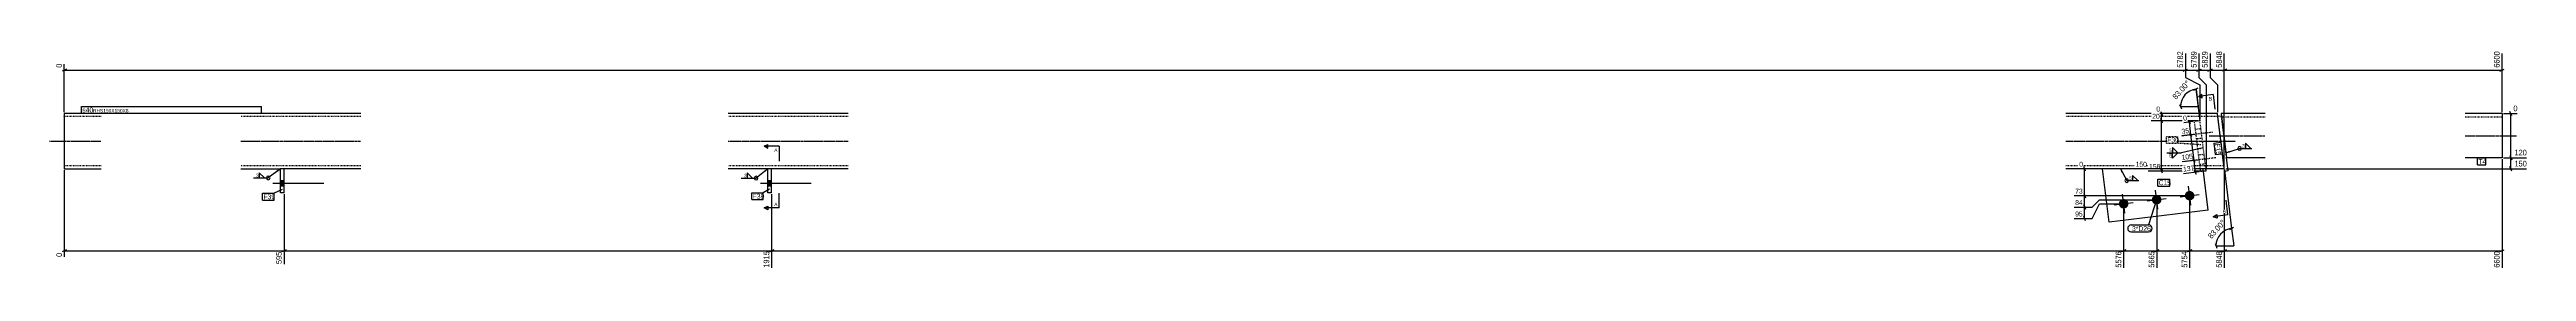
# Model space of a CAD drawing. Header units: millimetres. Extents: x 5219 to 50030, y 6 to 1530.
# Drawn here: x 17668 to 24374, y 6 to 595 of the extents above; entities that cross this region are included whole.
import ezdxf

# ---------------------------------------------------------------- set-up
doc = ezdxf.new("R2010")
doc.units = ezdxf.units.MM
doc.linetypes.add('DXK_LINE_DOT2', pattern=[3.9198, 1.9599, -1.9599])
doc.linetypes.add('DXK_LINE_DOT3', pattern=[5.9187, 2.979, -0.9799, 0.9799, -0.9799])
for name, color, linetype in [('MÅLSÆTNING', 7, 'Continuous'), ('STÅL', 7, 'Continuous'), ('TEKST', 7, 'Continuous')]:
    doc.layers.add(name, color=color, linetype=linetype)
doc.styles.add('Arial', font='ARIAL.TTF', dxfattribs={"height": 0.2})
doc.styles.add('Arial Narrow', font='ARIALN.TTF', dxfattribs={"height": 0.2})

msp = doc.modelspace()

# ---------------------------------------------------------------- hatches: boundary and pattern name
at = {"layer": 'STÅL', "linetype": 'Continuous'}
for points in [[(18292.5, 245.1), (18292.5, 231.1), (18302.5, 231.1), (18302.5, 245.1)], [(18292.5, 245.1), (18292.5, 231.1), (18302.5, 231.1), (18302.5, 245.1)], [(19612.5, 245.1), (19612.5, 231.1), (19622.5, 231.1), (19622.5, 245.1)], [(19612.5, 245.1), (19612.5, 231.1), (19622.5, 231.1), (19622.5, 245.1)], [(23370.9, 207, -1), (23374, 181.2, -1)], [(23460.2, 218, -1), (23463.4, 192.2, -1)], [(23281.5, 196, -1), (23284.7, 170.2, -1)]]:
    msp.add_hatch(color=96, dxfattribs=at).paths.add_polyline_path(points)
at = {"layer": 'TEKST', "linetype": 'Continuous'}
for points in [[(18283, 274.1), (18292.5, 278.1), (18286, 270.1)], [(19603.1, 273.9), (19612.5, 278.1), (19606.2, 270)]]:
    msp.add_hatch(color=3, dxfattribs=at).paths.add_polyline_path(points)

# ---------------------------------------------------------------- linework, layer by layer
at = {"layer": 'MÅLSÆTNING', "color": 7, "linetype": 'Continuous'}
for p, q in [((17713.5, 548.3), (17701.5, 543.5)), ((17707.5, 432.1), (17707.5, 562.5)), ((23444.2, 543.5), (23456.2, 548.3)), ((23450.2, 591.7), (23450.2, 525.9)), ((23450.2, 545.9), (23487, 545.9)), ((23493, 548.3), (23481, 543.5)), ((23487, 591.7), (23487, 525.9)), ((23561.4, 548.3), (23549.4, 543.5)), ((23555.4, 282.1), (23555.4, 591.7)), ((24301.5, 543.5), (24313.5, 548.3)), ((23450.2, 525.9), (23489.7, 505.9)), ((23473.5, 491.4), (23484.8, 497.6)), ((23489.8, 407.4), (23479.2, 494.5)), ((23479.2, 494.5), (23485, 446.9)), ((23487, 525.9), (23506.5, 505.9)), ((23489.7, 505.9), (23489.7, 412.5)), ((23489.7, 505.9), (23489.7, 412.5)), ((23506.5, 505.9), (23506.5, 276.1)), ((23506.5, 505.9), (23506.5, 276.1)), ((23537, 505.9), (23537, 432.1)), ((23537, 505.9), (23537, 432.1)), ((23485.7, 408.5), (23357.8, 408.5)), ((23409.2, 428.1), (23371.5, 428.1)), ((23383.6, 434.1), (23388.4, 422.1)), ((23388.4, 402.5), (23383.6, 414.5)), ((23386, 408.5), (23386, 428.1)), ((23434.6, 452.9), (23439.4, 440.9)), ((23437, 446.9), (23485, 446.9)), ((23470.9, 406.2), (23445.6, 403.1)), ((23456.9, 410.5), (23463.2, 399.2)), ((23460.1, 404.9), (23464.3, 370.1)), ((24311.5, 428.1), (24348.1, 428.1)), ((24333.9, 422.1), (24329.1, 434.1)), ((23475.1, 371.5), (23441.4, 367.3)), ((23475.1, 371.5), (23441.4, 367.3)), ((23467.4, 364.5), (23461.2, 375.8)), ((23467.4, 364.5), (23461.2, 375.8)), ((23464.3, 370.1), (23472.9, 300.7)), ((17707.5, 274.1), (17707.5, 38.9)), ((23222.1, 278.1), (23162.8, 278.1)), ((23179.8, 272.1), (23175, 284.1)), ((23383.6, 284.1), (23388.4, 272.1)), ((23388.4, 266.1), (23383.6, 278.1)), ((23386, 272.1), (23386, 278.1)), ((23483.7, 302), (23441.5, 296.8)), ((23469.7, 306.3), (23476, 295)), ((23555.9, 274.2), (23575.3, 116.4)), ((23559.4, 278.1), (24373.4, 278.1)), ((24311.5, 308.1), (24373.4, 308.1)), ((24329.1, 314.1), (24333.9, 302.1)), ((24333.9, 272.1), (24329.1, 284.1)), ((24331.5, 278.1), (24331.5, 308.1)), ((18302.5, 209.1), (18302.5, 19.4)), ((18302.5, 209.1), (18302.5, 19.4)), ((19622.5, 209.1), (19622.5, 9.6)), ((23457.8, 205.1), (23149.2, 205.1)), ((23175, 211.1), (23179.8, 199.1)), ((23177.4, 174.1), (23177.4, 205.1)), ((23149.2, 174.1), (23197.4, 174.1)), ((23149.2, 174.1), (23197.4, 174.1)), ((23149.2, 143.1), (23197.4, 143.1)), ((23179.8, 168.1), (23175, 180.1)), ((23179.8, 137.1), (23175, 149.1)), ((23177.4, 143.1), (23177.4, 174.1)), ((23197.4, 174.1), (23217.4, 194.1)), ((23217.4, 194.1), (23368.5, 194.1)), ((23217.4, 194.1), (23368.5, 194.1)), ((23217.4, 183.1), (23279.1, 183.1)), ((23283.1, 179.1), (23283.1, 9.6)), ((23283.1, 179.1), (23283.1, 9.6)), ((23372.5, 190.1), (23372.5, 9.6)), ((23461.8, 201.1), (23461.8, 9.6)), ((23461.8, 201.1), (23461.8, 9.6)), ((23530.7, 74.8), (23535.5, 62.8)), ((23533.1, 68.8), (23581.1, 68.8)), ((23569.6, 113.3), (23580.9, 119.5)), ((23575.3, 116.4), (23581.1, 68.8)), ((17713.5, 57.8), (17701.5, 53)), ((17707.5, 55.4), (18302.5, 55.4)), ((18308.5, 57.8), (18296.5, 53)), ((18296.5, 53), (18308.5, 57.8)), ((18302.5, 55.4), (19622.5, 55.4)), ((19616.5, 53), (19628.5, 57.8)), ((23289.1, 57.8), (23277.1, 53)), ((23277.1, 53), (23289.1, 57.8)), ((23283.1, 55.4), (23372.5, 55.4)), ((23366.5, 53), (23378.5, 57.8)), ((23467.8, 57.8), (23455.8, 53)), ((23455.8, 53), (23467.8, 57.8)), ((24301.5, 53), (24313.5, 57.8))]:
    msp.add_line(p, q, dxfattribs=at)
for centre in [(23485, 446.9), (23581.1, 68.8)]:
    msp.add_arc(centre, 48, 97, 180, dxfattribs=at)
at = {"layer": 'STÅL', "color": 2, "linetype": 'Continuous'}
for p, q in [((17807.5, 428.1), (17707.5, 428.1)), ((17707.5, 428.1), (17707.5, 278.1)), ((18510, 428.1), (18185, 428.1)), ((19830, 428.1), (19505, 428.1)), ((23537, 428.1), (23126.1, 428.1)), ((23554.8, 282.9), (23537, 428.1)), ((23547.9, 421.4), (23538, 420.2)), ((23666.2, 428.1), (23547.1, 428.1)), ((23547.1, 428.1), (23561.8, 308.1)), ((24307.5, 428.1), (24207.5, 428.1)), ((24307.5, 428.1), (24307.5, 308.1)), ((17707.5, 278.1), (17807.5, 278.1)), ((18185, 278.1), (18292.5, 278.1)), ((18302.5, 278.1), (18292.5, 278.1)), ((18292.5, 213.1), (18292.5, 278.1)), ((18302.5, 213.1), (18302.5, 278.1)), ((18510, 278.1), (18302.5, 278.1)), ((19612.5, 278.1), (19505, 278.1)), ((19622.5, 278.1), (19612.5, 278.1)), ((19612.5, 213.1), (19612.5, 278.1)), ((19622.5, 213.1), (19622.5, 278.1)), ((19830, 278.1), (19622.5, 278.1)), ((23555.4, 278.1), (23126.1, 278.1)), ((23243.9, 133), (23226.1, 278.1)), ((23511.9, 165.9), (23498.1, 278.1)), ((23506.5, 272.1), (23499, 271.2)), ((23506.5, 272.1), (23505.7, 278.1)), ((23556.2, 271.2), (23554.8, 282.9)), ((23566.2, 272.4), (23556.2, 271.2)), ((23666.2, 308.1), (23561.8, 308.1)), ((23566.2, 272.4), (23561.8, 308.1)), ((24307.5, 308.1), (24207.5, 308.1)), ((18302.5, 213.1), (18292.5, 213.1)), ((19622.5, 213.1), (19612.5, 213.1)), ((23511.9, 165.9), (23243.9, 133))]:
    msp.add_line(p, q, dxfattribs=at)
at = {"layer": 'STÅL', "color": 7, "linetype": 'DXK_LINE_DOT2'}
for p, q in [((17807.5, 420.1), (17707.5, 420.1)), ((17707.5, 419.2), (17707.5, 420.1)), ((18510, 420.1), (18185, 420.1)), ((19830, 420.1), (19505, 420.1)), ((23538, 420.1), (23126.1, 420.1)), ((23489.7, 408.5), (23474.8, 406.7)), ((23491.6, 270.3), (23474.8, 406.7)), ((23505.7, 278.1), (23489.7, 408.5)), ((23554.8, 282.9), (23538, 420.2)), ((23561.8, 308.1), (23547.9, 421.4)), ((23666.2, 418.1), (23548.3, 418.1)), ((24307.5, 418.1), (24207.5, 418.1)), ((17807.5, 286.1), (17707.5, 286.1)), ((18510, 286.1), (18185, 286.1)), ((18302.5, 278.1), (18292.5, 278.1)), ((19830, 286.1), (19505, 286.1)), ((19622.5, 278.1), (19612.5, 278.1)), ((23554.4, 286.1), (23126.1, 286.1)), ((23498.1, 278.1), (23226.1, 278.1)), ((23499, 271.2), (23491.6, 270.3)), ((23555.2, 279.7), (23554.8, 282.9)), ((23555.4, 278.1), (23555.2, 279.7))]:
    msp.add_line(p, q, dxfattribs=at)
at = {"layer": 'STÅL', "color": 7, "linetype": 'DXK_LINE_DOT3'}
for p, q in [((17667.5, 353.1), (17807.5, 353.1)), ((18185, 353.1), (18510, 353.1)), ((19505, 353.1), (19830, 353.1)), ((23126.1, 353.1), (23586.2, 353.1)), ((23514.4, 368.1), (23666.2, 368.1)), ((24207.5, 368.1), (24347.5, 368.1))]:
    msp.add_line(p, q, dxfattribs=at)
at = {"layer": 'STÅL', "color": 96, "linetype": 'DXK_LINE_DOT2'}
for p, q in [((23523.8, 377.4), (23439.4, 367.1)), ((23492.4, 386.7), (23477.5, 384.9)), ((23495.6, 360.9), (23480.7, 359.1)), ((23532.3, 308), (23447.9, 297.6)), ((23500.9, 317.2), (23486, 315.4)), ((23504.1, 291.4), (23489.2, 289.6))]:
    msp.add_line(p, q, dxfattribs=at)
at = {"layer": 'STÅL', "color": 96, "linetype": 'Continuous'}
for p, q in [((18410, 238.1), (18272.5, 238.1)), ((18410, 238.1), (18272.5, 238.1)), ((18302.5, 245.1), (18292.5, 245.1)), ((18302.5, 245.1), (18292.5, 245.1)), ((18302.5, 231.1), (18292.5, 231.1)), ((18302.5, 231.1), (18292.5, 231.1)), ((19730, 238.1), (19592.5, 238.1)), ((19730, 238.1), (19592.5, 238.1)), ((19622.5, 245.1), (19612.5, 245.1)), ((19622.5, 245.1), (19612.5, 245.1)), ((19622.5, 231.1), (19612.5, 231.1)), ((19622.5, 231.1), (19612.5, 231.1)), ((23286.3, 157.3), (23280, 208.9)), ((23375.6, 168.3), (23369.3, 219.9)), ((23436, 201.9), (23487.6, 208.2)), ((23465, 179.3), (23458.6, 230.9)), ((23257.3, 180), (23308.9, 186.3)), ((23346.6, 190.9), (23398.3, 197.3))]:
    msp.add_line(p, q, dxfattribs=at)

# ---------------------------------------------------------------- next in the draw order: wipeouts: each hides what was drawn before it
at = {"color": 0, "linetype": 'Continuous'}
for points, layer in [([(23483.8, 594.9), (23461.4, 594.9), (23461.4, 549.5), (23483.8, 549.5)], 'MÅLSÆTNING'), ([(23382.8, 430.9), (23382.8, 450.5), (23368.7, 450.5), (23368.7, 430.9)], 'MÅLSÆTNING'), ([(23469.3, 303.1), (23466.9, 322.5), (23436, 318.7), (23438.4, 299.2)], 'MÅLSÆTNING'), ([(24373.7, 311.3), (24373.7, 333.7), (24338, 333.7), (24338, 311.3)], 'MÅLSÆTNING'), ([(23171.6, 207.9), (23171.6, 227.5), (23149, 227.5), (23149, 207.9)], 'MÅLSÆTNING'), ([(17704.3, 51.8), (17681.9, 51.8), (17681.9, 35.6), (17704.3, 35.6)], 'MÅLSÆTNING'), ([(18299.3, 51.8), (18276.9, 51.8), (18276.9, 16.1), (18299.3, 16.1)], 'MÅLSÆTNING'), ([(19619.3, 51.8), (19596.9, 51.8), (19596.9, 6.4), (19619.3, 6.4)], 'MÅLSÆTNING'), ([(23369.3, 51.8), (23346.9, 51.8), (23346.9, 6.4), (23369.3, 6.4)], 'MÅLSÆTNING'), ([(19638.5, 324.3), (19638.5, 334.3), (19629.6, 334.3), (19629.6, 324.3)], 'TEKST')]:
    msp.add_wipeout(points, dxfattribs=at).dxf.layer = layer
at = {"color": 0}
for points, layer in [([(23560.3, 126.4), (23543.5, 141.3), (23504.5, 97.2), (23521.3, 82.4)], 'MÅLSÆTNING'), ([(17781.1, 431.2), (17781.1, 445.2), (17756.3, 445.2), (17756.3, 431.2)], 'TEKST'), ([(23610.9, 334.8), (23610.9, 346.4), (23603.2, 346.4), (23603.2, 334.8)], 'TEKST'), ([(24261.4, 291.3), (24261.4, 305.3), (24243.5, 305.3), (24243.5, 291.3)], 'TEKST'), ([(18233.5, 254.5), (18233.5, 266.1), (18225.8, 266.1), (18225.8, 254.5)], 'TEKST'), ([(18273.2, 195.6), (18273.2, 209.6), (18246.7, 209.6), (18246.7, 195.6)], 'TEKST'), ([(19554.4, 254.1), (19554.4, 265.7), (19546.7, 265.7), (19546.7, 254.1)], 'TEKST')]:
    msp.add_wipeout(points, dxfattribs=at).dxf.layer = layer

# ---------------------------------------------------------------- next in the draw order: hatches: boundary and pattern name
at = {"layer": 'TEKST', "linetype": 'Continuous'}
for color, points in [(30, [(19612.5, 339.3), (19612.5, 334.3), (19602.5, 339.3)]), (3, [(23488.4, 335.5), (23498.7, 335.3), (23489.5, 330.6)]), (3, [(23570.4, 322.3), (23560.1, 321.6), (23568.9, 327)])]:
    msp.add_hatch(color=color, dxfattribs=at).paths.add_polyline_path(points)

# ---------------------------------------------------------------- next in the draw order: linework, layer by layer
at = {"layer": 'MÅLSÆTNING', "color": 7, "linetype": 'Continuous'}
for p, q in [((17707.5, 545.9), (23450.2, 545.9)), ((23444.2, 543.5), (23456.2, 548.3)), ((23450.2, 591.7), (23450.2, 525.9)), ((23481, 543.5), (23493, 548.3)), ((23487, 591.7), (23487, 525.9)), ((23487, 545.9), (23517, 545.9)), ((23523, 548.3), (23511, 543.5)), ((23517, 591.7), (23517, 525.9)), ((23450.2, 525.9), (23489.7, 505.9)), ((23487, 525.9), (23506.5, 505.9)), ((23517, 525.9), (23537, 505.9)), ((23485.7, 408.5), (23357.8, 408.5)), ((23388.4, 402.5), (23383.6, 414.5)), ((23177.4, 205.1), (23177.4, 278.1)), ((23409.2, 278.1), (23312.9, 278.1)), ((23502.5, 272.1), (23349.3, 272.1)), ((23483.7, 302), (23441.5, 296.8)), ((23487.6, 269.8), (23445.4, 264.6)), ((23469.7, 306.3), (23476, 295)), ((23472.9, 300.7), (23476.8, 268.5)), ((23479.9, 262.8), (23473.7, 274.1)), ((23555.4, 274.1), (23555.4, 9.6)), ((19622.5, 209.1), (19622.5, 9.6)), ((23457.8, 205.1), (23149.2, 205.1)), ((23175, 211.1), (23179.8, 199.1)), ((23175, 180.1), (23179.8, 168.1)), ((23197.4, 174.1), (23217.4, 194.1)), ((23197.4, 143.1), (23217.4, 183.1)), ((23372.5, 190.1), (23372.5, 9.6)), ((19628.5, 57.8), (19616.5, 53)), ((19622.5, 55.4), (23283.1, 55.4)), ((23378.5, 57.8), (23366.5, 53)), ((23372.5, 55.4), (23461.8, 55.4)), ((23461.8, 55.4), (23555.4, 55.4)), ((23549.4, 53), (23561.4, 57.8))]:
    msp.add_line(p, q, dxfattribs=at)
at = {"layer": 'TEKST', "color": 30, "linetype": 'Continuous'}
for p, q in [((19602.5, 339.3), (19612.5, 344.3)), ((19602.5, 339.3), (19612.5, 334.3)), ((19612.5, 334.3), (19612.5, 344.3))]:
    msp.add_line(p, q, dxfattribs=at)
at = {"layer": 'TEKST', "color": 7, "linetype": 'Continuous'}
for q in [(19602.5, 339.3), (19642.5, 299.3)]:
    msp.add_line((19642.5, 339.3), q, dxfattribs=at)
at = {"layer": 'TEKST', "color": 3, "linetype": 'Continuous'}
for p, q in [((23627.2, 333.6), (23612.9, 347.9)), ((23612.9, 347.9), (23612.9, 333.6)), ((18292.5, 278.1), (18259.7, 253.3)), ((19612.5, 278.1), (19580.6, 252.9)), ((23560.1, 321.6), (23597, 333.6)), ((23597, 333.6), (23630.1, 333.6)), ((23612.9, 333.6), (23627.2, 333.6)), ((18219.6, 253.3), (18259.7, 253.3)), ((18249.8, 253.3), (18235.5, 267.5)), ((18235.5, 267.5), (18235.5, 253.3)), ((18235.5, 253.3), (18249.8, 253.3)), ((19540.5, 252.9), (19580.6, 252.9)), ((19570.8, 252.9), (19556.5, 267.1)), ((19556.5, 267.1), (19556.5, 252.9)), ((19556.5, 252.9), (19570.8, 252.9))]:
    msp.add_line(p, q, dxfattribs=at)
for centre, start, end in [((23597, 333.6), 90, 270), ((23597, 333.6), 270, 90), ((18259.7, 253.3), 90, 270), ((18259.7, 253.3), 270, 90), ((19580.6, 252.9), 90, 270), ((19580.6, 252.9), 270, 90)]:
    msp.add_arc(centre, 5, start, end, dxfattribs=at)

# ---------------------------------------------------------------- next in the draw order: texts
at = {"layer": 'MÅLSÆTNING', "color": 3, "linetype": 'Continuous', "style": 'Arial Narrow'}
for s, height, rotation, p in [('5799', 15.27, 90.00021, (23480.6, 552.7)), ('105', 13.36, 7.00154, (23440.8, 302.4)), ('0', 15.3, 90.00021, (17701.1, 38.9)), ('595', 15.27, 90.00021, (18296.1, 19.4)), ('1915', 15.27, 90.00021, (19616.1, 9.6)), ('5665', 15.27, 90.00021, (23366.1, 9.6))]:
    msp.add_text(s, height=height, rotation=rotation, dxfattribs=at).set_placement(p)
for s, height, p in [('0', 13.4, (23371.5, 433.7)), ('73', 13.36, (23151.8, 210.7))]:
    msp.add_text(s, height=height, dxfattribs=at).set_placement(p)
at = {"layer": 'MÅLSÆTNING', "color": 3, "style": 'Arial Narrow'}
msp.add_text('83.00°', height=15.27, rotation=48.50088, dxfattribs=at).set_placement((23521, 86.9))
at = {"layer": 'TEKST', "color": 3, "style": 'Arial Narrow'}
for p in [(23604, 335.6), (18226.6, 255.3), (19547.5, 254.9)]:
    msp.add_text('3', height=9.54, dxfattribs=at).set_placement(p)
at = {"layer": 'TEKST', "color": 3, "linetype": 'Continuous', "style": 'Arial'}
msp.add_text('A', height=9.55, dxfattribs=at).set_placement((19629.6, 324.3))

# ---------------------------------------------------------------- next in the draw order: wipeouts: each hides what was drawn before it
at = {"color": 0, "linetype": 'Continuous'}
msp.add_wipeout([(24373.7, 281.3), (24373.7, 303.7), (24338, 303.7), (24338, 281.3)], dxfattribs=at).dxf.layer = 'MÅLSÆTNING'
at = {"color": 0}
for points in [[(17781.1, 431.2), (17781.1, 445.2), (17756.3, 445.2), (17756.3, 431.2)], [(24261.4, 291.3), (24261.4, 305.3), (24243.5, 305.3), (24243.5, 291.3)], [(18273.2, 195.6), (18273.2, 209.6), (18246.7, 209.6), (18246.7, 195.6)]]:
    msp.add_wipeout(points, dxfattribs=at).dxf.layer = 'TEKST'

# ---------------------------------------------------------------- next in the draw order: linework, layer by layer
at = {"layer": 'MÅLSÆTNING', "color": 7, "linetype": 'Continuous'}
for p, q in [((24331.5, 308.1), (24331.5, 428.1)), ((24307.5, 304.1), (24307.5, 9.6)), ((24311.5, 308.1), (24373.4, 308.1)), ((24329.1, 314.1), (24333.9, 302.1))]:
    msp.add_line(p, q, dxfattribs=at)
at = {"layer": 'TEKST', "color": 7, "linetype": 'Continuous'}
for p, q in [((24241.1, 307.7), (24263.8, 307.7)), ((24241.1, 288.9), (24241.1, 307.7)), ((24241.1, 288.9), (24263.8, 288.9)), ((24263.8, 288.9), (24263.8, 307.7)), ((18244.3, 212), (18275.6, 212)), ((18244.3, 193.2), (18244.3, 212)), ((18297.2, 221.6), (18275.6, 212)), ((18275.6, 193.2), (18275.6, 212)), ((18244.3, 193.2), (18275.6, 193.2))]:
    msp.add_line(p, q, dxfattribs=at)

# ---------------------------------------------------------------- next in the draw order: texts
at = {"layer": 'MÅLSÆTNING', "color": 3, "linetype": 'Continuous', "style": 'Arial Narrow'}
for s, p in [('120', (24341.2, 314.5)), ('150', (24341.2, 284.5))]:
    msp.add_text(s, height=15.27, dxfattribs=at).set_placement(p)
at = {"layer": 'TEKST', "color": 3, "style": 'Arial Narrow'}
for s, p in [('T4', (24243.5, 291.3)), ('F39', (18246.7, 195.6))]:
    msp.add_text(s, height=13.36, dxfattribs=at).set_placement(p)

# ---------------------------------------------------------------- next in the draw order: wipeouts: each hides what was drawn before it
at = {"color": 0, "linetype": 'Continuous'}
for points in [[(17704.3, 565.7), (17681.9, 565.7), (17681.9, 549.5), (17704.3, 549.5)], [(23447, 594.9), (23424.6, 594.9), (23424.6, 549.5), (23447, 549.5)], [(23513.8, 594.9), (23491.4, 594.9), (23491.4, 549.5), (23513.8, 549.5)], [(23460.8, 372.5), (23458.4, 392), (23435.9, 389.2), (23438.3, 369.8)], [(23174.2, 280.9), (23174.2, 300.5), (23160, 300.5), (23160, 280.9)], [(23343.8, 280.9), (23343.8, 300.5), (23312.6, 300.5), (23312.6, 280.9)], [(23171.6, 176.9), (23171.6, 196.5), (23149, 196.5), (23149, 176.9)], [(23279.9, 51.8), (23257.5, 51.8), (23257.5, 6.4), (23279.9, 6.4)], [(23458.6, 51.8), (23436.2, 51.8), (23436.2, 6.4), (23458.6, 6.4)], [(23552.2, 51.8), (23529.8, 51.8), (23529.8, 6.4), (23552.2, 6.4)]]:
    msp.add_wipeout(points, dxfattribs=at).dxf.layer = 'MÅLSÆTNING'
at = {"color": 0}
for points in [[(18239.1, 431.2), (18239.1, 441.2), (17785.3, 441.2), (17785.3, 431.2)], [(19597.6, 196.7), (19597.6, 210.7), (19571.1, 210.7), (19571.1, 196.7)], [(23348.4, 109.1), (23348.4, 123.1), (23305.8, 123.1), (23305.8, 109.1)]]:
    msp.add_wipeout(points, dxfattribs=at).dxf.layer = 'TEKST'

# ---------------------------------------------------------------- next in the draw order: linework, layer by layer
at = {"layer": 'MÅLSÆTNING', "color": 7, "linetype": 'Continuous'}
for p, q in [((23511, 543.5), (23523, 548.3)), ((23517, 591.7), (23517, 525.9)), ((23517, 545.9), (23555.4, 545.9)), ((23517, 525.9), (23537, 505.9)), ((23555.4, 274.1), (23555.4, 9.6)), ((23561.4, 57.8), (23549.4, 53)), ((23555.4, 55.4), (24307.5, 55.4))]:
    msp.add_line(p, q, dxfattribs=at)

# ---------------------------------------------------------------- next in the draw order: texts
at = {"layer": 'MÅLSÆTNING', "color": 3, "linetype": 'Continuous', "style": 'Arial Narrow'}
for s, height, p in [('0', 15.3, (17701.1, 552.7)), ('5782', 15.27, (23443.8, 552.7)), ('5829', 15.27, (23510.6, 552.7)), ('5576', 15.27, (23276.7, 9.6)), ('5754', 15.27, (23455.4, 9.6)), ('5848', 15.27, (23549, 9.6))]:
    msp.add_text(s, height=height, rotation=90.00021, dxfattribs=at).set_placement(p)
msp.add_text('0', height=13.4, dxfattribs=at).set_placement((23162.8, 283.7))

# ---------------------------------------------------------------- next in the draw order: wipeouts: each hides what was drawn before it
at = {"color": 0, "linetype": 'Continuous'}
for points in [[(23456.5, 407.3), (23454.1, 426.7), (23440.1, 425), (23442.5, 405.5)], [(24351.3, 431.3), (24351.3, 453.7), (24335.1, 453.7), (24335.1, 431.3)], [(23380.2, 274.9), (23380.2, 294.5), (23349, 294.5), (23349, 274.9)], [(23171.6, 145.9), (23171.6, 165.5), (23149, 165.5), (23149, 145.9)]]:
    msp.add_wipeout(points, dxfattribs=at).dxf.layer = 'MÅLSÆTNING'
at = {"color": 0}
for points in [[(18239.1, 431.2), (18239.1, 441.2), (17785.3, 441.2), (17785.3, 431.2)], [(19597.6, 196.7), (19597.6, 210.7), (19571.1, 210.7), (19571.1, 196.7)], [(23348.4, 109.1), (23348.4, 123.1), (23305.8, 123.1), (23305.8, 109.1)]]:
    msp.add_wipeout(points, dxfattribs=at).dxf.layer = 'TEKST'

# ---------------------------------------------------------------- next in the draw order: linework, layer by layer
at = {"layer": 'MÅLSÆTNING', "color": 7, "linetype": 'Continuous'}
for p, q in [((24307.5, 432.1), (24307.5, 591.7)), ((23386, 278.1), (23386, 408.5)), ((23409.2, 278.1), (23312.9, 278.1)), ((23383.6, 284.1), (23388.4, 272.1))]:
    msp.add_line(p, q, dxfattribs=at)
at = {"layer": 'TEKST', "color": 7, "linetype": 'Continuous'}
for p, q in [((17753.9, 447.6), (18241.5, 447.6)), ((17753.9, 428.8), (17753.9, 447.6)), ((17753.9, 428.8), (18241.5, 428.8)), ((18241.5, 428.8), (18241.5, 447.6)), ((19568.7, 213.1), (19600, 213.1)), ((19568.7, 194.3), (19568.7, 213.1)), ((19617.2, 223.2), (19600, 213.1)), ((19600, 194.3), (19600, 213.1)), ((19568.7, 194.3), (19600, 194.3)), ((23371.7, 194), (23350.8, 125.5)), ((23303.4, 125.5), (23350.8, 125.5)), ((23303.4, 106.7), (23350.8, 106.7))]:
    msp.add_line(p, q, dxfattribs=at)
for centre, start, end in [((23303.4, 116.1), 90, 270), ((23350.8, 116.1), 270, 90)]:
    msp.add_arc(centre, 9.4, start, end, dxfattribs=at)

# ---------------------------------------------------------------- next in the draw order: texts
at = {"layer": 'MÅLSÆTNING', "color": 3, "linetype": 'Continuous', "style": 'Arial Narrow'}
for s, height, p in [('0', 13.4, (23444.9, 408.7)), ('35', 13.36, (23440.7, 372.9))]:
    msp.add_text(s, height=height, rotation=7.00154, dxfattribs=at).set_placement(p)
for s, height, p in [('0', 15.3, (24338.3, 434.5)), ('150', 13.36, (23315.4, 283.7)), ('156', 13.36, (23351.8, 277.7)), ('84', 13.36, (23151.8, 179.7)), ('95', 13.36, (23151.8, 148.7))]:
    msp.add_text(s, height=height, dxfattribs=at).set_placement(p)
at = {"layer": 'TEKST', "color": 3, "style": 'Arial Narrow'}
for s, height, p in [('s40', 13.36, (17756.3, 431.2)), ('RHS150X150X8', 9.544, (17785.3, 431.2)), ('F39', 13.36, (19571.1, 196.7)), ('3*D26', 13.36, (23305.8, 109.1))]:
    msp.add_text(s, height=height, dxfattribs=at).set_placement(p)

# ---------------------------------------------------------------- next in the draw order: wipeouts: each hides what was drawn before it
at = {"color": 0, "linetype": 'Continuous'}
for points, layer in [([(23552.2, 594.9), (23529.8, 594.9), (23529.8, 549.5), (23552.2, 549.5)], 'MÅLSÆTNING'), ([(24304.3, 51.8), (24281.9, 51.8), (24281.9, 6.4), (24304.3, 6.4)], 'MÅLSÆTNING'), ([(23560.9, 157.3), (23559.6, 167.2), (23550.8, 166.1), (23552, 156.2)], 'TEKST')]:
    msp.add_wipeout(points, dxfattribs=at).dxf.layer = layer

# ---------------------------------------------------------------- next in the draw order: hatches: boundary and pattern name
at = {"layer": 'TEKST', "linetype": 'Continuous'}
msp.add_hatch(color=30, dxfattribs=at).paths.add_polyline_path([(23535.1, 154.1), (23535.7, 149.2), (23525.7, 147.9)])

# ---------------------------------------------------------------- next in the draw order: linework, layer by layer
at = {"layer": 'MÅLSÆTNING', "color": 7, "linetype": 'Continuous'}
for p, q in [((23561.4, 548.3), (23549.4, 543.5)), ((23555.4, 282.1), (23555.4, 591.7)), ((23555.4, 545.9), (24307.5, 545.9))]:
    msp.add_line(p, q, dxfattribs=at)
at = {"layer": 'TEKST', "color": 30, "linetype": 'Continuous'}
for p, q in [((23525.7, 147.9), (23535.1, 154.1)), ((23536.3, 144.2), (23525.7, 147.9)), ((23535.1, 154.1), (23536.3, 144.2))]:
    msp.add_line(p, q, dxfattribs=at)
at = {"layer": 'TEKST', "color": 7, "linetype": 'Continuous'}
for q in [(23525.7, 147.9), (23560.6, 192.5)]:
    msp.add_line((23565.4, 152.8), q, dxfattribs=at)

# ---------------------------------------------------------------- next in the draw order: texts
at = {"layer": 'MÅLSÆTNING', "color": 3, "linetype": 'Continuous', "style": 'Arial Narrow'}
for s, p in [('5848', (23549, 552.7)), ('6600', (24301.1, 9.6))]:
    msp.add_text(s, height=15.27, rotation=90.00021, dxfattribs=at).set_placement(p)
at = {"layer": 'TEKST', "color": 3, "linetype": 'Continuous', "style": 'Arial'}
msp.add_text('B', height=9.55, rotation=7.00154, dxfattribs=at).set_placement((23552, 156.2))

# ---------------------------------------------------------------- next in the draw order: wipeouts: each hides what was drawn before it
at = {"color": 0, "linetype": 'Continuous'}
for points, layer in [([(23380.2, 411.3), (23380.2, 430.9), (23357.6, 430.9), (23357.6, 411.3)], 'MÅLSÆTNING'), ([(23473.3, 270.9), (23470.9, 290.3), (23439.9, 286.5), (23442.3, 267.1)], 'MÅLSÆTNING'), ([(19638.5, 176.7), (19638.5, 186.7), (19629.6, 186.7), (19629.6, 176.7)], 'TEKST')]:
    msp.add_wipeout(points, dxfattribs=at).dxf.layer = layer
at = {"color": 0}
for points in [[(23305.1, 247.2), (23305.1, 258.8), (23297.5, 258.8), (23297.5, 247.2)], [(23406, 233.8), (23406, 247.8), (23377.8, 247.8), (23377.8, 233.8)]]:
    msp.add_wipeout(points, dxfattribs=at).dxf.layer = 'TEKST'

# ---------------------------------------------------------------- next in the draw order: hatches: boundary and pattern name
at = {"layer": 'TEKST', "linetype": 'Continuous'}
for color, points in [(3, [(23276.6, 268.1), (23274.1, 278.1), (23281, 270.5)]), (30, [(19612.5, 176.7), (19612.5, 171.7), (19602.5, 171.7)])]:
    msp.add_hatch(color=color, dxfattribs=at).paths.add_polyline_path(points)

# ---------------------------------------------------------------- next in the draw order: linework, layer by layer
at = {"layer": 'TEKST', "color": 3, "linetype": 'Continuous'}
for p, q in [((23274.1, 278.1), (23291.3, 246)), ((23291.3, 246), (23324.3, 246)), ((23321.5, 246), (23307.2, 260.3)), ((23307.2, 260.3), (23307.2, 246)), ((23307.2, 246), (23321.5, 246))]:
    msp.add_line(p, q, dxfattribs=at)
at = {"layer": 'TEKST', "color": 7, "linetype": 'Continuous'}
for q in [(19642.5, 211.7), (19602.5, 171.7)]:
    msp.add_line((19642.5, 171.7), q, dxfattribs=at)
at = {"layer": 'TEKST', "color": 30, "linetype": 'Continuous'}
for p, q in [((19602.5, 171.7), (19612.5, 176.7)), ((19612.5, 166.7), (19602.5, 171.7)), ((19612.5, 176.7), (19612.5, 166.7))]:
    msp.add_line(p, q, dxfattribs=at)
at = {"layer": 'TEKST', "color": 3, "linetype": 'Continuous'}
for start, end in [(90, 270), (270, 90)]:
    msp.add_arc((23291.3, 246), 5, start, end, dxfattribs=at)

# ---------------------------------------------------------------- next in the draw order: texts
at = {"layer": 'MÅLSÆTNING', "color": 3, "linetype": 'Continuous', "style": 'Arial Narrow'}
msp.add_text('20', height=13.36, dxfattribs=at).set_placement((23360.4, 414.1))
msp.add_text('137', height=13.36, rotation=7.00154, dxfattribs=at).set_placement((23444.8, 270.2))
at = {"layer": 'TEKST', "color": 3, "style": 'Arial Narrow'}
msp.add_text('5', height=9.54, dxfattribs=at).set_placement((23298.3, 248))
at = {"layer": 'TEKST', "color": 3, "linetype": 'Continuous', "style": 'Arial'}
msp.add_text('A', height=9.55, dxfattribs=at).set_placement((19629.6, 176.7))

# ---------------------------------------------------------------- next in the draw order: wipeouts: each hides what was drawn before it
at = {"color": 0, "linetype": 'Continuous'}
for points, layer in [([(24304.3, 594.9), (24281.9, 594.9), (24281.9, 549.5), (24304.3, 549.5)], 'MÅLSÆTNING'), ([(23523.2, 464.3), (23521.9, 474.2), (23513.1, 473.2), (23514.3, 463.2)], 'TEKST')]:
    msp.add_wipeout(points, dxfattribs=at).dxf.layer = layer
at = {"color": 0}
for points in [[(23413.4, 322.8), (23413.4, 334.4), (23405.8, 334.4), (23405.8, 322.8)], [(23406, 233.8), (23406, 247.8), (23377.8, 247.8), (23377.8, 233.8)]]:
    msp.add_wipeout(points, dxfattribs=at).dxf.layer = 'TEKST'

# ---------------------------------------------------------------- next in the draw order: linework, layer by layer
at = {"layer": 'TEKST', "color": 7, "linetype": 'Continuous'}
for p, q in [((23525.3, 479.7), (23530.2, 440)), ((23375.4, 250.2), (23408.4, 250.2)), ((23375.4, 231.4), (23375.4, 250.2)), ((23375.4, 231.4), (23408.4, 231.4)), ((23408.4, 231.4), (23408.4, 250.2))]:
    msp.add_line(p, q, dxfattribs=at)
at = {"layer": 'TEKST', "color": 3, "linetype": 'Continuous'}
for p, q in [((23429.8, 321.6), (23415.5, 335.8)), ((23415.5, 335.8), (23415.5, 321.6)), ((23415.5, 321.6), (23429.8, 321.6))]:
    msp.add_line(p, q, dxfattribs=at)

# ---------------------------------------------------------------- next in the draw order: texts
at = {"layer": 'MÅLSÆTNING', "color": 3, "linetype": 'Continuous', "style": 'Arial Narrow'}
msp.add_text('6600', height=15.27, rotation=90.00021, dxfattribs=at).set_placement((24301.1, 552.7))
at = {"layer": 'TEKST', "color": 3, "linetype": 'Continuous', "style": 'Arial'}
msp.add_text('B', height=9.55, rotation=7.00154, dxfattribs=at).set_placement((23514.3, 463.2))
at = {"layer": 'TEKST', "color": 3, "style": 'Arial Narrow'}
msp.add_text('C15', height=13.36, dxfattribs=at).set_placement((23377.8, 233.8))

# ---------------------------------------------------------------- next in the draw order: wipeouts: each hides what was drawn before it
at = {"color": 0}
msp.add_wipeout([(23464.2, 504.6), (23447.4, 519.4), (23408.4, 475.3), (23425.2, 460.5)], dxfattribs=at).dxf.layer = 'MÅLSÆTNING'

# ---------------------------------------------------------------- next in the draw order: hatches: boundary and pattern name
at = {"layer": 'TEKST', "linetype": 'Continuous'}
msp.add_hatch(color=30, dxfattribs=at).paths.add_polyline_path([(23495.5, 476), (23496.1, 471.1), (23485.6, 474.8)])

# ---------------------------------------------------------------- next in the draw order: linework, layer by layer
at = {"layer": 'TEKST', "color": 30, "linetype": 'Continuous'}
for p, q in [((23485.6, 474.8), (23494.9, 481)), ((23485.6, 474.8), (23496.1, 471.1)), ((23496.1, 471.1), (23494.9, 481))]:
    msp.add_line(p, q, dxfattribs=at)
at = {"layer": 'TEKST', "color": 7, "linetype": 'Continuous'}
msp.add_line((23525.3, 479.7), (23485.6, 474.8), dxfattribs=at)

# ---------------------------------------------------------------- next in the draw order: texts
at = {"layer": 'MÅLSÆTNING', "color": 3, "style": 'Arial Narrow'}
msp.add_text('83.00°', height=15.27, rotation=48.50088, dxfattribs=at).set_placement((23424.9, 465))

# ---------------------------------------------------------------- next in the draw order: wipeouts: each hides what was drawn before it
at = {"color": 0, "linetype": 'Continuous'}
msp.add_wipeout([(23413.4, 307.8), (23413.4, 319.4), (23405.8, 319.4), (23405.8, 307.8)], dxfattribs=at).dxf.layer = 'TEKST'

# ---------------------------------------------------------------- next in the draw order: linework, layer by layer
at = {"layer": 'TEKST', "color": 3, "linetype": 'Continuous'}
for p, q in [((23399.6, 321.6), (23439.6, 321.6)), ((23415.5, 321.6), (23429.8, 321.6)), ((23429.8, 321.6), (23415.5, 307.3)), ((23415.5, 307.3), (23415.5, 321.6)), ((23498.7, 335.3), (23439.6, 321.6))]:
    msp.add_line(p, q, dxfattribs=at)

# ---------------------------------------------------------------- next in the draw order: texts
at = {"layer": 'TEKST', "color": 3, "style": 'Arial Narrow'}
msp.add_text('5', height=9.54, dxfattribs=at).set_placement((23406.6, 323.6))
at = {"layer": 'TEKST', "color": 3, "linetype": 'Continuous', "style": 'Arial Narrow'}
msp.add_text('5', height=9.54, dxfattribs=at).set_placement((23406.6, 308.6))

# ---------------------------------------------------------------- next in the draw order: wipeouts: each hides what was drawn before it
at = {"color": 0}
for points in [[(23427.6, 349.9), (23427.6, 363.9), (23401.2, 363.9), (23401.2, 349.9)], [(23533.4, 319.5), (23547.3, 321.2), (23544, 347.4), (23530.1, 345.7)]]:
    msp.add_wipeout(points, dxfattribs=at).dxf.layer = 'TEKST'

# ---------------------------------------------------------------- next in the draw order: wipeouts: each hides what was drawn before it
for points in [[(23427.6, 349.9), (23427.6, 363.9), (23401.2, 363.9), (23401.2, 349.9)], [(23533.4, 319.5), (23547.3, 321.2), (23544, 347.4), (23530.1, 345.7)]]:
    msp.add_wipeout(points, dxfattribs=at).dxf.layer = 'TEKST'

# ---------------------------------------------------------------- next in the draw order: linework, layer by layer
at = {"layer": 'TEKST', "color": 7, "linetype": 'DXK_LINE_DOT2'}
for p, q in [((23398.8, 366.3), (23430, 366.3)), ((23398.8, 347.5), (23398.8, 366.3)), ((23398.8, 347.5), (23430, 347.5)), ((23430, 347.5), (23430, 366.3)), ((23492.3, 343.4), (23430, 347.5))]:
    msp.add_line(p, q, dxfattribs=at)
at = {"layer": 'TEKST', "color": 7, "linetype": 'Continuous'}
for p, q in [((23527.5, 347.8), (23546.1, 350.1)), ((23527.5, 347.8), (23531.3, 316.8)), ((23546.1, 350.1), (23549.9, 319.1)), ((23531.3, 316.8), (23549.9, 319.1))]:
    msp.add_line(p, q, dxfattribs=at)

# ---------------------------------------------------------------- next in the draw order: texts
at = {"layer": 'TEKST', "color": 3, "style": 'Arial Narrow'}
msp.add_text('F30', height=13.36, dxfattribs=at).set_placement((23401.2, 349.9))
msp.add_text('F15', height=13.36, rotation=-82.99867, dxfattribs=at).set_placement((23530.1, 345.7))

doc.saveas('drawing.dxf')
